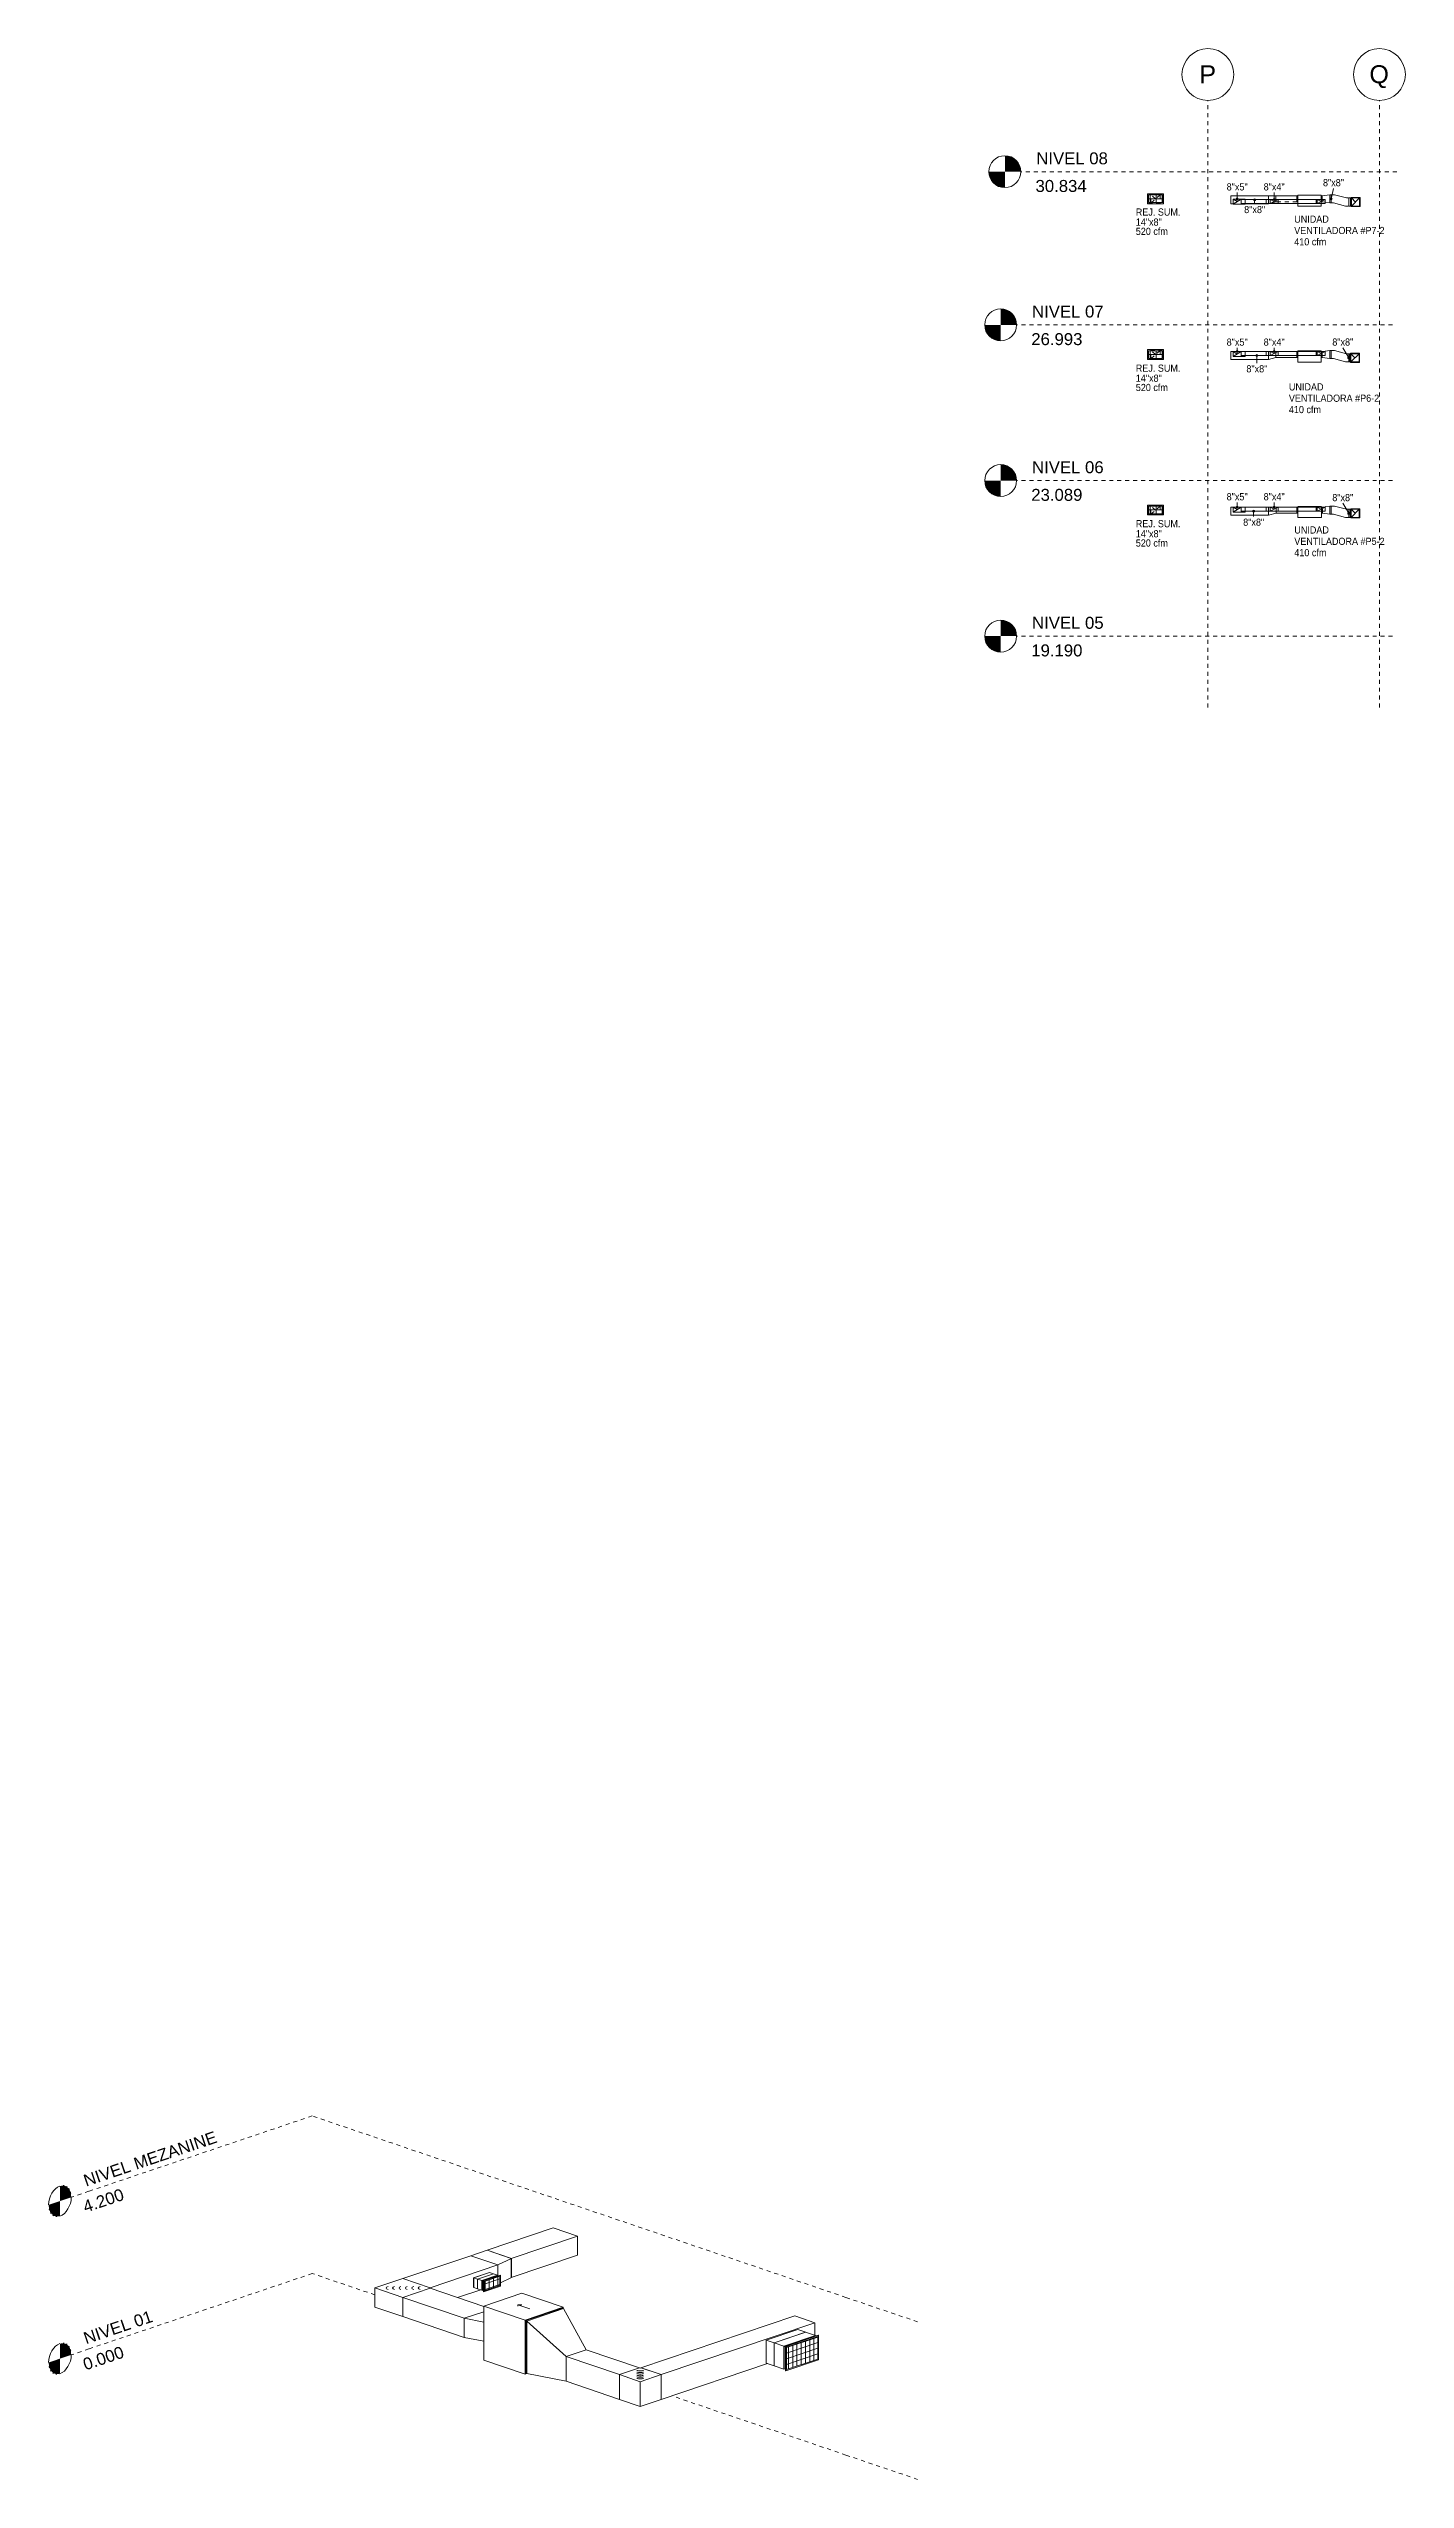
# Model space of a CAD drawing. Header units: metres. Extents: x 63 to 378, y -27 to 78.
# Drawn here: x 228.2 to 262.2, y -27 to 33.9 of the extents above; entities that cross this region are included whole.
import ezdxf

# ---------------------------------------------------------------- set-up
doc = ezdxf.new("R2010")
doc.units = ezdxf.units.M
for name, pattern in [('Centre', [0.03175, 0.00635, -0.004763, 0.015875, -0.004763]), ('Grid Line', [0.022225, 0.0127, -0.003175, 0.003175, -0.003175]), ('HIDDEN JT', [0.0016, 0.001, -0.0006])]:
    doc.linetypes.add(name, pattern=pattern)
for name, color, linetype, lineweight in [('A-DETL', 7, 'HIDDEN JT', 9), ('A-FLOR-LEVL', 7, 'Continuous', 9), ('A-GENM', 7, 'Continuous', 18), ('M-EQPM', 7, 'Continuous', 18), ('M-EQPM-IDEN', 7, 'Continuous', 9), ('M-HVAC-CDFF-IDEN', 7, 'Continuous', 9), ('M-HVAC-DUCT', 7, 'Continuous', 18), ('M-HVAC-DUCT-ANNO', 7, 'Continuous', 18), ('M-HVAC-DUCT-IDEN', 7, 'Continuous', 9), ('S-GRID', 7, 'Continuous', 9), ('S-GRID-IDEN', 7, 'Continuous', 9)]:
    doc.layers.add(name, color=color, linetype=linetype, lineweight=lineweight)
doc.layers.add('M-HVAC-CDFF', color=8, linetype='Continuous', lineweight=18, true_color=0x414141)
doc.styles.add('Arial_1', font='arial.ttf', dxfattribs={"height": 0.3})
doc.styles.add('Arial_2', font='arial.ttf', dxfattribs={"height": 0.45})
doc.styles.add('SansSerif', font='SANSS__.TTF', dxfattribs={"width": 0.9, "height": 0.18})
pattern_1 = [(0, (73.87, 21.453), (0, 0.15), []), (90, (73.87, 21.453), (-0.15, 9e-18), [])]

msp = doc.modelspace()

# ---------------------------------------------------------------- texts
at = {"layer": 'A-FLOR-LEVL', "char_height": 0.3, "width": 2.21266, "attachment_point": 1, "style": 'Arial_1', "bg_fill": 3, "box_fill_scale": 1.25, "bg_fill_color": 256, "bg_fill_true_color": 13158600, "bg_fill_transparency": 0}
for s, insert in [('NIVEL 08', (252.967, 31.318)), ('NIVEL 07', (252.861, 27.478)), ('NIVEL 06', (252.861, 23.574)), ('NIVEL 05', (252.861, 19.674))]:
    msp.add_mtext(s, dxfattribs=dict(at, insert=insert))
at = {"layer": 'M-EQPM-IDEN', "char_height": 0.18, "attachment_point": 1, "style": 'SansSerif'}
for s, insert, width in [('VENTILADORA #P7-2', (259.432, 29.45), 2.69848), ('UNIDAD', (259.432, 29.735), 1.03177), ('410 cfm', (259.432, 29.166), 0.95962), ('VENTILADORA #P6-2', (259.298, 25.245), 2.69848), ('UNIDAD', (259.298, 25.529), 1.03177), ('410 cfm', (259.298, 24.96), 0.95962), ('UNIDAD', (259.434, 21.942), 1.03177), ('VENTILADORA #P5-2', (259.434, 21.657), 2.69848), ('410 cfm', (259.434, 21.373), 0.95962)]:
    msp.add_mtext(s, dxfattribs=dict(at, insert=insert, width=width))
at = {"layer": 'M-HVAC-CDFF-IDEN', "char_height": 0.18, "attachment_point": 1, "style": 'SansSerif'}
for s, insert, width in [('REJ. SUM.', (255.461, 29.912), 1.32759), ('520 cfm', (255.461, 29.428), 0.95962), ('14"x8"', (255.461, 29.66), 0.77924), ('14"x8"', (255.461, 25.746), 0.77924), ('REJ. SUM.', (255.461, 25.998), 1.32759), ('520 cfm', (255.461, 25.514), 0.95962), ('REJ. SUM.', (255.461, 22.099), 1.32759), ('520 cfm', (255.461, 21.615), 0.95962), ('14"x8"', (255.461, 21.847), 0.77924)]:
    msp.add_mtext(s, dxfattribs=dict(at, insert=insert, width=width))
at = {"layer": 'M-HVAC-DUCT-IDEN', "char_height": 0.18, "width": 0.62772, "attachment_point": 1, "style": 'SansSerif'}
for s, insert in [('8"x5"', (257.739, 30.543)), ('8"x4"', (258.666, 30.543)), ('8"x8"', (260.153, 30.648)), ('8"x8"', (258.178, 29.975)), ('8"x5"', (257.739, 26.651)), ('8"x4"', (258.666, 26.651)), ('8"x8"', (260.386, 26.653)), ('8"x8"', (258.233, 25.982)), ('8"x5"', (257.739, 22.775)), ('8"x4"', (258.666, 22.775)), ('8"x8"', (260.386, 22.753)), ('8"x8"', (258.153, 22.137))]:
    msp.add_mtext(s, dxfattribs=dict(at, insert=insert))

# ---------------------------------------------------------------- blocks, each defined once
blk = doc.blocks.new('BSQ_LOD200_AllSizes - BSQ-300-Filtered-2736218-3D RAMPA')
at = {"layer": 'M-EQPM'}
for p, q in [((-37.33, -22.353), (-38.287, -22.676)), ((-36.295, -22.705), (-37.33, -22.353)), ((-38.287, -22.676), (-37.252, -23.028)), ((-38.287, -22.676), (-38.287, -24.031)), ((-37.436, -22.641), (-37.436, -22.676)), ((-37.436, -22.641), (-37.334, -22.642)), ((-37.131, -22.745), (-37.436, -22.641)), ((-37.252, -23.028), (-36.295, -22.705)), ((-37.252, -23.028), (-37.252, -24.383)), ((-37.234, -23.041), (-36.313, -22.73)), ((-37.234, -24.358), (-37.234, -23.041)), ((-37.207, -23.05), (-37.234, -23.041)), ((-36.286, -22.739), (-37.207, -23.05)), ((-37.207, -23.05), (-37.207, -24.367)), ((-36.313, -22.73), (-36.286, -22.739)), ((-36.295, -22.705), (-36.295, -22.736)), ((-37.252, -24.383), (-38.287, -24.031)), ((-37.206, -24.367), (-37.252, -24.383)), ((-37.234, -24.358), (-37.207, -24.367))]:
    blk.add_line(p, q, dxfattribs=at)
blk = doc.blocks.new('REJ_ SUM_DE_MURO - 22_x10_-2738346-3D RAMPA')
at = {"layer": 'M-HVAC-CDFF', "lineweight": 9, "true_color": 0x676767}
h = blk.add_hatch(dxfattribs=at)
h.set_pattern_fill('FP_1', color=251, style=0, pattern_type=2)
h.set_pattern_definition([(18.648, (-53.09, -17.859), (-0.0855181, 0.1122694), []), (90, (-53.09, -17.859), (-0.10627, 0.03586), [])])
h.paths.add_polyline_path([(-38.274, -22.291), (-37.885, -22.16), (-37.885, -21.929), (-38.274, -22.061), (-38.274, -22.277)])
at = {"layer": 'M-HVAC-CDFF', "color": 5, "true_color": 0x0000ff}
for p, q in [((-38.33, -22.043), (-37.943, -21.912)), ((-38.296, -22.042), (-37.87, -21.898)), ((-37.867, -21.9), (-38.292, -22.043)), ((-38.274, -22.061), (-37.885, -21.929)), ((-37.927, -21.917), (-37.943, -21.912)), ((-37.885, -21.929), (-37.885, -22.16)), ((-37.867, -21.9), (-37.87, -21.898)), ((-37.867, -22.177), (-37.867, -21.9)), ((-38.33, -22.27), (-38.33, -22.043)), ((-38.3, -22.053), (-38.33, -22.043)), ((-38.33, -22.27), (-38.3, -22.28)), ((-38.3, -22.05), (-38.296, -22.048)), ((-38.3, -22.289), (-38.3, -22.05)), ((-38.296, -22.051), (-38.3, -22.05)), ((-38.3, -22.289), (-38.296, -22.29)), ((-38.296, -22.32), (-38.296, -22.042)), ((-38.292, -22.043), (-38.296, -22.042)), ((-38.292, -22.321), (-38.296, -22.32)), ((-38.292, -22.043), (-38.292, -22.321)), ((-38.292, -22.321), (-37.867, -22.177)), ((-38.274, -22.291), (-38.274, -22.061)), ((-37.885, -22.16), (-38.274, -22.291))]:
    blk.add_line(p, q, dxfattribs=at)
blk = doc.blocks.new('R_A_E_ DE MURO - 44_x24_-2736603-3D RAMPA')
at = {"layer": 'M-HVAC-CDFF', "lineweight": 9, "true_color": 0x676767}
h = blk.add_hatch(dxfattribs=at)
h.set_pattern_fill('FP_2', color=251, style=0, pattern_type=2)
h.set_pattern_definition([(18.648, (-46.973, -19.94), (3.3e-06, 0.1411303), []), (90, (-46.973, -19.94), (-0.10627, -0.03586), [])])
h.paths.add_polyline_path([(-30.702, -24.268), (-29.917, -24.003), (-29.917, -23.438), (-30.702, -23.703), (-30.702, -24.254)])
at = {"layer": 'M-HVAC-CDFF', "color": 6, "true_color": 0xff00ff}
for p, q in [((-30.758, -23.685), (-29.975, -23.421)), ((-30.758, -24.247), (-30.758, -23.685)), ((-30.758, -23.685), (-30.728, -23.695)), ((-30.728, -23.692), (-30.724, -23.691)), ((-30.728, -24.266), (-30.728, -23.692)), ((-30.728, -23.692), (-30.724, -23.694)), ((-30.724, -23.684), (-29.903, -23.407)), ((-30.724, -24.297), (-30.724, -23.684)), ((-30.724, -23.684), (-30.72, -23.685)), ((-29.899, -23.408), (-30.72, -23.685)), ((-30.72, -23.685), (-30.72, -24.298)), ((-30.702, -23.703), (-29.917, -23.438)), ((-30.702, -24.268), (-30.702, -23.703)), ((-29.975, -23.421), (-29.959, -23.426)), ((-29.917, -23.438), (-29.917, -24.003)), ((-29.903, -23.407), (-29.899, -23.408)), ((-29.899, -24.021), (-29.899, -23.408)), ((-30.758, -24.247), (-30.728, -24.257)), ((-30.728, -24.266), (-30.724, -24.268)), ((-30.72, -24.298), (-30.724, -24.297)), ((-30.72, -24.298), (-29.899, -24.021)), ((-29.917, -24.003), (-30.702, -24.268))]:
    blk.add_line(p, q, dxfattribs=at)
blk = doc.blocks.new('M_Rectangular Transition - Angle - 30 LAMINA-2736593-3D RAMPA')
at = {"layer": 'M-HVAC-DUCT', "color": 6, "true_color": 0xff00ff}
for p, q in [((-29.971, -23.413), (-30.763, -23.68)), ((-30.763, -23.68), (-29.972, -23.413)), ((-30.763, -23.68), (-30.763, -24.254)), ((-30.763, -23.68), (-30.763, -23.68)), ((-30.763, -24.254), (-30.763, -23.68)), ((-29.972, -23.413), (-29.971, -23.413)), ((-29.971, -23.422), (-29.971, -23.413)), ((-30.763, -24.254), (-30.749, -24.25)), ((-30.763, -24.254), (-30.763, -24.254))]:
    blk.add_line(p, q, dxfattribs=at)
blk = doc.blocks.new('M_Rectangular Takeoff - LAMINA-2736887-3D RAMPA')
at = {"layer": 'M-HVAC-DUCT', "color": 6, "true_color": 0xff00ff}
for p, q in [((-30.416, -23.262), (-31.207, -23.529)), ((-31.01, -23.596), (-31.207, -23.529)), ((-31.207, -23.529), (-31.207, -24.103)), ((-31.01, -23.596), (-30.218, -23.329)), ((-31.01, -24.17), (-31.01, -23.596)), ((-30.218, -23.329), (-30.416, -23.262)), ((-31.207, -24.103), (-31.01, -24.17))]:
    blk.add_line(p, q, dxfattribs=at)
blk = doc.blocks.new('Rectangular Elbow - Mitered - Single Thickness Vanes - LAMINA-2738724-3D RAMPA')
at = {"layer": 'A-GENM', "color": 5, "true_color": 0x0000ff}
for centre in [(-40.572, -22.223), (-40.411, -22.223), (-40.25, -22.223), (-40.09, -22.223), (-39.929, -22.223), (-39.768, -22.223)]:
    blk.add_ellipse(centre, major_axis=(0.161, 0), ratio=0.338792, start_param=2.354234, end_param=3.92503, dxfattribs=at)
at = {"layer": 'M-HVAC-DUCT', "color": 5, "true_color": 0x0000ff}
for p, q in [((-41.013, -22.222), (-40.312, -21.986)), ((-41.013, -22.7), (-41.013, -22.222)), ((-41.013, -22.222), (-40.314, -22.46)), ((-40.314, -22.46), (-39.63, -22.229)), ((-40.314, -22.46), (-40.314, -22.938)), ((-40.312, -21.986), (-39.63, -22.217)), ((-39.63, -22.217), (-39.648, -22.223)), ((-39.63, -22.229), (-39.648, -22.223)), ((-39.63, -22.217), (-39.63, -22.229)), ((-40.314, -22.938), (-41.013, -22.7))]:
    blk.add_line(p, q, dxfattribs=at)
blk = doc.blocks.new('M_Rectangular Transition - Angle - 30 LAMINA-2738742-3D RAMPA')
at = {"layer": 'M-HVAC-DUCT', "color": 5, "true_color": 0x0000ff}
for p, q in [((-38.78, -22.982), (-38.287, -22.816)), ((-38.78, -23.46), (-38.78, -22.982)), ((-38.287, -23.079), (-38.78, -22.982)), ((-38.78, -23.46), (-38.287, -23.557))]:
    blk.add_line(p, q, dxfattribs=at)
blk = doc.blocks.new('Rectangular Elbow - Mitered - Single Thickness Vanes - LAMINA-2738778-3D RAMPA')
at = {"layer": 'A-GENM', "color": 6, "true_color": 0xff00ff}
for centre in [(-34.364, -24.3), (-34.364, -24.34), (-34.364, -24.26), (-34.365, -24.461), (-34.364, -24.381), (-34.364, -24.421)]:
    blk.add_ellipse(centre, major_axis=(0.119, 0), ratio=0.338792, start_param=3.925032, end_param=5.495829, dxfattribs=at)
at = {"layer": 'M-HVAC-DUCT', "color": 6, "true_color": 0xff00ff}
for p, q in [((-34.885, -24.394), (-34.381, -24.224)), ((-34.381, -24.224), (-34.363, -24.23)), ((-34.345, -24.224), (-34.363, -24.23)), ((-33.843, -24.395), (-34.345, -24.224)), ((-34.885, -25.016), (-34.885, -24.394)), ((-34.365, -24.571), (-34.885, -24.394)), ((-34.365, -24.571), (-33.843, -24.395)), ((-34.365, -25.192), (-34.365, -24.571)), ((-33.843, -24.395), (-33.843, -25.016)), ((-34.365, -25.192), (-34.885, -25.016)), ((-33.843, -25.016), (-34.365, -25.192))]:
    blk.add_line(p, q, dxfattribs=at)
blk = doc.blocks.new('M_Rectangular Transition - Angle - 30 LAMINA-2739157-3D RAMPA')
at = {"layer": 'M-HVAC-DUCT', "color": 6, "true_color": 0xff00ff}
for p, q in [((-37.207, -23.05), (-36.286, -22.739)), ((-36.223, -23.939), (-37.207, -23.05)), ((-37.207, -24.367), (-37.207, -23.05)), ((-36.286, -22.739), (-35.719, -23.769)), ((-36.223, -24.561), (-37.207, -24.367)), ((-35.719, -23.769), (-36.223, -23.939)), ((-36.223, -23.939), (-36.223, -24.561))]:
    blk.add_line(p, q, dxfattribs=at)
blk = doc.blocks.new('M_Rectangular Transition - Angle - 10 LAMINA-2740713-3D RAMPA')
at = {"layer": 'M-HVAC-DUCT', "color": 5, "true_color": 0x0000ff}
for p, q in [((-38.613, -21.412), (-38.205, -21.275)), ((-38.205, -21.275), (-37.595, -21.482)), ((-37.932, -21.644), (-38.613, -21.412)), ((-37.595, -21.482), (-37.932, -21.644)), ((-37.932, -21.916), (-37.932, -21.644)), ((-37.595, -21.482), (-37.595, -21.96)), ((-37.595, -21.96), (-37.867, -22.091))]:
    blk.add_line(p, q, dxfattribs=at)
blk = doc.blocks.new('M_Rectangular Takeoff - LAMINA-2740930-3D RAMPA')
at = {"layer": 'M-HVAC-DUCT', "color": 5, "true_color": 0x0000ff}
for p, q in [((-38.539, -21.969), (-38.143, -21.835)), ((-38.441, -22.002), (-38.045, -21.868)), ((-38.143, -21.835), (-38.045, -21.868)), ((-38.539, -21.969), (-38.441, -22.002)), ((-38.539, -22.207), (-38.539, -21.969)), ((-38.539, -22.207), (-38.441, -22.241)), ((-38.441, -22.241), (-38.441, -22.002))]:
    blk.add_line(p, q, dxfattribs=at)
blk = doc.blocks.new('Level - M_Level Head - Circle-24867-3D RAMPA')
at = {"layer": 'A-FLOR-LEVL'}
for points in [[(-48.909, -23.994), (-48.625, -23.899), (-48.635, -23.805), (-48.663, -23.723), (-48.708, -23.661), (-48.767, -23.621), (-48.835, -23.606), (-48.909, -23.618), (-48.909, -23.805)], [(-48.982, -24.383), (-48.909, -24.371), (-48.909, -23.994), (-49.192, -24.09), (-49.182, -24.184), (-49.154, -24.265), (-49.109, -24.328), (-49.05, -24.368)]]:
    blk.add_hatch(color=256, dxfattribs=at).paths.add_polyline_path(points)
for start_param, end_param in [(0.471807, 2.042603), (0.087611, 0.181186), (6.063496, 6.171925), (5.767263, 5.875692), (5.474816, 5.568392), (2.333224, 2.426799), (2.625671, 2.734099), (2.921903, 3.030332), (3.6134, 5.184196), (3.229203, 3.322779)]:
    blk.add_ellipse((-48.909, -23.994), major_axis=(0.129, 0.379), ratio=0.666591, start_param=start_param, end_param=end_param, dxfattribs=at)
blk = doc.blocks.new('Level - M_Level Head - Circle-V253-3D RAMPA')
at = {"layer": 'A-FLOR-LEVL'}
for points in [[(-48.982, -20.431), (-48.909, -20.419), (-48.909, -20.043), (-49.192, -20.138), (-49.182, -20.233), (-49.154, -20.314), (-49.109, -20.376), (-49.05, -20.416)], [(-48.909, -20.043), (-48.625, -19.947), (-48.635, -19.853), (-48.663, -19.772), (-48.708, -19.709), (-48.767, -19.669), (-48.835, -19.654), (-48.909, -19.666), (-48.909, -19.853)]]:
    blk.add_hatch(color=256, dxfattribs=at).paths.add_polyline_path(points)
for start_param, end_param in [(0.471807, 2.042603), (3.6134, 5.184196), (0.087611, 0.181186), (6.063496, 6.171925), (5.767263, 5.875692), (5.474816, 5.568392), (2.333224, 2.426799), (2.625671, 2.734099), (2.921903, 3.030332), (3.229203, 3.322779)]:
    blk.add_ellipse((-48.909, -20.043), major_axis=(0.129, 0.379), ratio=0.666591, start_param=start_param, end_param=end_param, dxfattribs=at)
blk = doc.blocks.new('Rectangular Tap - ZAPATA - ZAPATA FIBRA DE VIDRIO-1715838-SEC 7')
at = {"layer": 'M-HVAC-DUCT', "color": 3, "true_color": 0x00ff00}
for p, q in [((73.057, 22.426), (72.955, 22.426)), ((72.955, 22.426), (72.955, 22.325)), ((73.057, 22.325), (72.955, 22.325))]:
    blk.add_line(p, q, dxfattribs=at)
blk = doc.blocks.new('Rectangular Elbow - Mitered - Single Thickness Vanes - LAMINA-1715843-SEC 7')
at = {"layer": 'M-HVAC-DUCT', "color": 3, "true_color": 0x00ff00}
for p, q in [((74.208, 22.325), (74.208, 22.426)), ((74.208, 22.426), (74.233, 22.426)), ((74.233, 22.325), (74.208, 22.325))]:
    blk.add_line(p, q, dxfattribs=at)
blk = doc.blocks.new('Rectangular Tap - ZAPATA - ZAPATA FIBRA DE VIDRIO-1715861-SEC 7')
at = {"layer": 'M-HVAC-DUCT', "color": 3, "true_color": 0x00ff00}
for p, q in [((72.333, 22.426), (72.434, 22.426)), ((72.434, 22.325), (72.333, 22.325)), ((72.434, 22.426), (72.434, 22.325))]:
    blk.add_line(p, q, dxfattribs=at)
blk = doc.blocks.new('Rectangular Tap - ZAPATA - ZAPATA FIBRA DE VIDRIO-V256-SEC 7')
at = {"layer": 'M-HVAC-DUCT', "color": 3, "true_color": 0x00ff00}
for p, q in [((72.333, 26.326), (72.434, 26.326)), ((72.434, 26.224), (72.333, 26.224)), ((72.434, 26.326), (72.434, 26.224))]:
    blk.add_line(p, q, dxfattribs=at)
blk = doc.blocks.new('Rectangular Tap - ZAPATA - ZAPATA FIBRA DE VIDRIO-2713279-SEC 7')
at = {"layer": 'M-HVAC-DUCT', "color": 3, "true_color": 0x00ff00}
for p, q in [((73.057, 30.136), (72.955, 30.136)), ((72.955, 30.136), (72.955, 30.034)), ((73.057, 30.034), (72.955, 30.034))]:
    blk.add_line(p, q, dxfattribs=at)
blk = doc.blocks.new('Rectangular Tap - ZAPATA - ZAPATA FIBRA DE VIDRIO-V257-SEC 7')
at = {"layer": 'M-HVAC-DUCT', "color": 3, "true_color": 0x00ff00}
for p, q in [((72.333, 30.136), (72.434, 30.136)), ((72.434, 30.034), (72.333, 30.034)), ((72.434, 30.136), (72.434, 30.034))]:
    blk.add_line(p, q, dxfattribs=at)
blk = doc.blocks.new('Rectangular Tap - ZAPATA - ZAPATA FIBRA DE VIDRIO-2713278-SEC 7')
at = {"layer": 'M-HVAC-DUCT', "color": 3, "true_color": 0x00ff00}
for p, q in [((72.434, 30.148), (72.333, 30.148)), ((72.434, 30.021), (72.333, 30.021)), ((72.434, 30.136), (72.434, 30.148)), ((72.434, 30.021), (72.434, 30.034))]:
    blk.add_line(p, q, dxfattribs=at)
blk = doc.blocks.new('Rectangular Tap - ZAPATA - ZAPATA FIBRA DE VIDRIO-2712934-SEC 7')
at = {"layer": 'M-HVAC-DUCT', "color": 3, "true_color": 0x00ff00}
for q in [(72.434, 26.224), (72.333, 26.198)]:
    blk.add_line((72.434, 26.198), q, dxfattribs=at)
blk = doc.blocks.new('Damper de gravedad- Rectangular - Simple - Standard-2625002-SEC 7')
at = {"layer": 'M-HVAC-DUCT', "color": 3, "true_color": 0x00ff00}
for p, q in [((75.305, 22.383), (75.077, 22.383)), ((75.077, 22.383), (75.077, 22.154)), ((75.077, 22.154), (75.305, 22.154)), ((75.305, 22.154), (75.305, 22.383))]:
    blk.add_line(p, q, dxfattribs=at)
blk = doc.blocks.new('C_S_L_ Desvio  Rectangular vertical - Standard-2709502-SEC 7')
at = {"layer": 'M-HVAC-DUCT', "color": 3, "true_color": 0x00ff00}
for p, q in [((74.591, 22.248), (74.591, 22.452)), ((74.672, 22.452), (74.591, 22.452)), ((74.645, 22.248), (74.591, 22.248)), ((74.645, 22.248), (74.946, 22.167)), ((74.973, 22.37), (74.672, 22.452)), ((74.946, 22.167), (75.027, 22.167)), ((75.027, 22.37), (74.973, 22.37)), ((75.027, 22.167), (75.027, 22.37))]:
    blk.add_line(p, q, dxfattribs=at)
blk = doc.blocks.new('C_S_L_ Desvio  Rectangular vertical - Standard-V262-SEC 7')
at = {"layer": 'M-HVAC-DUCT', "color": 3, "true_color": 0x00ff00}
for p, q in [((74.672, 30.255), (74.591, 30.255)), ((74.591, 30.255), (74.591, 30.052)), ((74.591, 30.052), (74.645, 30.052)), ((74.645, 30.052), (74.946, 29.971)), ((74.973, 30.174), (74.672, 30.255)), ((74.946, 29.971), (75.017, 29.971)), ((74.973, 30.174), (75.017, 30.174)), ((75.027, 30.164), (75.027, 29.981))]:
    blk.add_line(p, q, dxfattribs=at)
blk = doc.blocks.new('C_S_L_ Desvio  Rectangular vertical - Standard-V263-SEC 7')
at = {"layer": 'M-HVAC-DUCT', "color": 3, "true_color": 0x00ff00}
for p, q in [((74.591, 26.148), (74.591, 26.351)), ((74.672, 26.351), (74.591, 26.351)), ((74.973, 26.27), (74.672, 26.351)), ((75.027, 26.27), (74.973, 26.27)), ((75.027, 26.066), (75.027, 26.27)), ((74.645, 26.148), (74.591, 26.148)), ((74.645, 26.148), (74.946, 26.066)), ((74.946, 26.066), (75.027, 26.066))]:
    blk.add_line(p, q, dxfattribs=at)
blk = doc.blocks.new('REJ_ SUM_DE_MURO - 14_x8_-2186753-SEC 7')
at = {"layer": 'A-DETL', "linetype": 'Continuous', "true_color": 0x676767}
h = blk.add_hatch(dxfattribs=at)
h.set_pattern_fill('FP_3', color=251, style=0, pattern_type=2)
h.set_pattern_definition(pattern_1)
h.paths.add_polyline_path([(70.012, 22.253), (70.358, 22.253), (70.358, 22.447), (70.012, 22.447)])
at = {"layer": 'M-HVAC-CDFF', "color": 3, "true_color": 0x00ff00}
for p, q in [((70.384, 22.472), (69.987, 22.472)), ((69.987, 22.472), (69.987, 22.228)), ((69.987, 22.228), (70.384, 22.228)), ((70.012, 22.253), (70.012, 22.447)), ((70.012, 22.447), (70.358, 22.447)), ((70.358, 22.253), (70.012, 22.253)), ((70.358, 22.447), (70.358, 22.253)), ((70.384, 22.228), (70.384, 22.472))]:
    blk.add_line(p, q, dxfattribs=at)
blk = doc.blocks.new('REJ_ SUM_DE_MURO - 14_x8_-V254-SEC 7')
at = {"layer": 'A-DETL', "linetype": 'Continuous', "true_color": 0x676767}
h = blk.add_hatch(dxfattribs=at)
h.set_pattern_fill('FP_3', color=251, style=0, pattern_type=2)
h.set_pattern_definition(pattern_1)
h.paths.add_polyline_path([(70.012, 26.152), (70.358, 26.152), (70.358, 26.346), (70.012, 26.346)])
at = {"layer": 'M-HVAC-CDFF', "color": 3, "true_color": 0x00ff00}
for p, q in [((70.384, 26.372), (69.987, 26.372)), ((69.987, 26.372), (69.987, 26.127)), ((70.012, 26.152), (70.012, 26.346)), ((70.012, 26.346), (70.358, 26.346)), ((70.358, 26.346), (70.358, 26.152)), ((70.384, 26.127), (70.384, 26.372)), ((69.987, 26.127), (70.384, 26.127)), ((70.358, 26.152), (70.012, 26.152))]:
    blk.add_line(p, q, dxfattribs=at)
blk = doc.blocks.new('REJ_ SUM_DE_MURO - 14_x8_-V255-SEC 7')
at = {"layer": 'A-DETL', "linetype": 'Continuous', "true_color": 0x676767}
h = blk.add_hatch(dxfattribs=at)
h.set_pattern_fill('FP_3', color=251, style=0, pattern_type=2)
h.set_pattern_definition(pattern_1)
h.paths.add_polyline_path([(70.012, 30.057), (70.358, 30.057), (70.358, 30.25), (70.012, 30.25)])
at = {"layer": 'M-HVAC-CDFF', "color": 3, "true_color": 0x00ff00}
for p, q in [((70.384, 30.276), (69.987, 30.276)), ((69.987, 30.276), (69.987, 30.031)), ((69.987, 30.031), (70.384, 30.031)), ((70.012, 30.057), (70.012, 30.25)), ((70.012, 30.25), (70.358, 30.25)), ((70.358, 30.057), (70.012, 30.057)), ((70.358, 30.25), (70.358, 30.057)), ((70.384, 30.031), (70.384, 30.276))]:
    blk.add_line(p, q, dxfattribs=at)
blk = doc.blocks.new('Cabinet Fan-BCF-1 - BCF-106-1705074-SEC 7')
at = {"layer": 'A-DETL', "color": 3, "true_color": 0x00ff00}
for p, q in [((73.724, 30.077), (73.724, 30.126)), ((73.75, 30.077), (73.724, 30.077)), ((73.75, 30.126), (73.75, 30.044)), ((74.34, 30.099), (74.34, 30.126)), ((74.34, 30.044), (74.34, 30.076)), ((74.342, 30.077), (74.366, 30.077)), ((74.366, 30.126), (74.366, 30.111)), ((74.366, 30.089), (74.366, 30.077))]:
    blk.add_line(p, q, dxfattribs=at)
at = {"layer": 'M-EQPM', "color": 3, "true_color": 0x00ff00}
for p, q in [((73.724, 30.146), (73.724, 30.23)), ((73.724, 30.23), (73.75, 30.23)), ((73.75, 30.246), (74.34, 30.246)), ((73.75, 30.246), (73.75, 30.146)), ((73.75, 30.024), (73.75, 29.966)), ((74.34, 29.966), (73.75, 29.966)), ((74.34, 30.146), (74.34, 30.246)), ((74.34, 30.23), (74.366, 30.23)), ((74.34, 29.966), (74.34, 30.024)), ((74.366, 30.23), (74.366, 30.146))]:
    blk.add_line(p, q, dxfattribs=at)
blk = doc.blocks.new('Rectangular Tap - ZAPATA - ZAPATA FIBRA DE VIDRIO-2713277-SEC 7')
at = {"layer": 'A-DETL', "color": 3, "true_color": 0x00ff00}
blk.add_line((72.431, 30.026), (72.431, 30.021), dxfattribs=at)
blk = doc.blocks.new('Cabinet Fan-BCF-1 - BCF-106-V258-SEC 7')
at = {"layer": 'A-DETL', "color": 3, "true_color": 0x00ff00}
for p, q in [((73.724, 26.234), (73.724, 26.315)), ((73.75, 26.315), (73.75, 26.234)), ((74.34, 26.289), (74.34, 26.315)), ((74.34, 26.234), (74.34, 26.266)), ((74.366, 26.315), (74.366, 26.301)), ((74.366, 26.279), (74.366, 26.234))]:
    blk.add_line(p, q, dxfattribs=at)
at = {"layer": 'M-EQPM', "color": 3, "true_color": 0x00ff00}
for p, q in [((73.724, 26.173), (73.724, 26.214)), ((73.75, 26.341), (74.34, 26.341)), ((73.75, 26.341), (73.75, 26.335)), ((73.75, 26.214), (73.75, 26.062)), ((74.34, 26.335), (74.34, 26.341)), ((74.34, 26.062), (74.34, 26.214)), ((74.366, 26.214), (74.366, 26.173)), ((73.75, 26.173), (73.724, 26.173)), ((74.34, 26.062), (73.75, 26.062)), ((74.34, 26.173), (74.366, 26.173))]:
    blk.add_line(p, q, dxfattribs=at)
blk = doc.blocks.new('Cabinet Fan-BCF-1 - BCF-106-V259-SEC 7')
at = {"layer": 'A-DETL', "color": 3, "true_color": 0x00ff00}
for p, q in [((73.727, 22.335), (73.727, 22.416)), ((73.752, 22.416), (73.752, 22.335)), ((74.343, 22.391), (74.343, 22.416)), ((74.343, 22.335), (74.343, 22.368)), ((74.368, 22.416), (74.368, 22.403)), ((74.368, 22.381), (74.368, 22.335))]:
    blk.add_line(p, q, dxfattribs=at)
at = {"layer": 'M-EQPM', "color": 3, "true_color": 0x00ff00}
for p, q in [((73.727, 22.274), (73.727, 22.315)), ((73.752, 22.274), (73.727, 22.274)), ((73.752, 22.442), (74.343, 22.442)), ((73.752, 22.442), (73.752, 22.436)), ((73.752, 22.315), (73.752, 22.163)), ((74.343, 22.163), (73.752, 22.163)), ((74.343, 22.436), (74.343, 22.442)), ((74.343, 22.163), (74.343, 22.315)), ((74.343, 22.274), (74.368, 22.274)), ((74.368, 22.315), (74.368, 22.274))]:
    blk.add_line(p, q, dxfattribs=at)
blk = doc.blocks.new('Rectangular Tap - ZAPATA - ZAPATA FIBRA DE VIDRIO-2706900-SEC 7')
at = {"layer": 'A-DETL', "color": 3, "true_color": 0x00ff00}
for p, q in [((72.333, 22.426), (72.13, 22.426)), ((72.434, 22.426), (72.333, 22.426))]:
    blk.add_line(p, q, dxfattribs=at)
at = {"layer": 'M-HVAC-DUCT', "color": 3, "true_color": 0x00ff00}
for p, q in [((72.13, 22.299), (72.333, 22.299)), ((72.434, 22.299), (72.333, 22.299)), ((72.434, 22.299), (72.434, 22.325))]:
    blk.add_line(p, q, dxfattribs=at)
blk = doc.blocks.new('M_Rectangular Transition - Angle - 30 LAMINA-2187241-SEC 7')
at = {"layer": 'A-DETL', "color": 3, "true_color": 0x00ff00}
for p, q in [((70.007, 22.452), (70.007, 22.248)), ((70.363, 22.452), (70.007, 22.452)), ((70.007, 22.248), (70.363, 22.248)), ((70.363, 22.248), (70.363, 22.452))]:
    blk.add_line(p, q, dxfattribs=at)
blk = doc.blocks.new('M_Rectangular Transition - Angle - 30 LAMINA-V264-SEC 7')
at = {"layer": 'A-DETL', "color": 3, "true_color": 0x00ff00}
for p, q in [((70.007, 26.351), (70.007, 26.148)), ((70.363, 26.351), (70.007, 26.351)), ((70.363, 26.148), (70.363, 26.351)), ((70.007, 26.148), (70.363, 26.148))]:
    blk.add_line(p, q, dxfattribs=at)
blk = doc.blocks.new('M_Rectangular Transition - Angle - 30 LAMINA-2187271-SEC 7')
at = {"layer": 'A-DETL', "color": 3, "true_color": 0x00ff00}
for p, q in [((74.366, 26.301), (74.366, 26.315)), ((74.366, 26.234), (74.366, 26.279))]:
    blk.add_line(p, q, dxfattribs=at)
at = {"layer": 'M-HVAC-DUCT', "color": 3, "true_color": 0x00ff00}
for p, q in [((74.366, 26.173), (74.366, 26.214)), ((74.555, 26.351), (74.438, 26.335)), ((74.555, 26.351), (74.555, 26.148)), ((74.366, 26.173), (74.555, 26.148))]:
    blk.add_line(p, q, dxfattribs=at)
blk = doc.blocks.new('M_Rectangular Transition - Angle - 30 LAMINA-V260-SEC 7')
at = {"layer": 'A-DETL', "color": 3, "true_color": 0x00ff00}
for p, q in [((74.366, 30.111), (74.366, 30.126)), ((74.366, 30.077), (74.366, 30.089)), ((74.366, 30.077), (74.426, 30.069))]:
    blk.add_line(p, q, dxfattribs=at)
at = {"layer": 'M-HVAC-DUCT', "color": 3, "true_color": 0x00ff00}
for p, q in [((74.555, 30.255), (74.366, 30.23)), ((74.366, 30.146), (74.366, 30.23)), ((74.446, 30.066), (74.555, 30.052)), ((74.555, 30.255), (74.555, 30.052))]:
    blk.add_line(p, q, dxfattribs=at)
blk = doc.blocks.new('Rectangular Elbow - Mitered - Single Thickness Vanes - LAMINA-2626014-SEC 7')
at = {"layer": 'A-DETL', "color": 3, "true_color": 0x00ff00}
for p, q in [((75.07, 26.27), (75.083, 26.27)), ((75.083, 26.066), (75.07, 26.066))]:
    blk.add_line(p, q, dxfattribs=at)
at = {"layer": 'M-HVAC-DUCT', "color": 3, "true_color": 0x00ff00}
for p, q in [((75.058, 26.066), (75.058, 26.27)), ((75.058, 26.27), (75.07, 26.27)), ((75.07, 26.066), (75.058, 26.066))]:
    blk.add_line(p, q, dxfattribs=at)
blk = doc.blocks.new('Rectangular Elbow - Mitered - Single Thickness Vanes - LAMINA-2626116-SEC 7')
at = {"layer": 'A-DETL', "color": 3, "true_color": 0x00ff00}
for p, q in [((75.085, 30.174), (75.098, 30.174)), ((75.098, 29.971), (75.085, 29.971))]:
    blk.add_line(p, q, dxfattribs=at)
at = {"layer": 'M-HVAC-DUCT', "color": 3, "true_color": 0x00ff00}
for p, q in [((75.082, 30.174), (75.085, 30.174)), ((75.085, 29.971), (75.082, 29.971))]:
    blk.add_line(p, q, dxfattribs=at)
blk = doc.blocks.new('M_Rectangular Transition - Angle - 30 LAMINA-V265-SEC 7')
at = {"layer": 'A-DETL', "color": 5, "true_color": 0x0000ff}
for p, q in [((70.007, 30.255), (70.007, 30.052)), ((70.363, 30.255), (70.007, 30.255)), ((70.007, 30.052), (70.363, 30.052)), ((70.363, 30.052), (70.363, 30.255))]:
    blk.add_line(p, q, dxfattribs=at)
blk = doc.blocks.new('M_Rectangular Transition - Angle - 30 LAMINA-V261-SEC 7')
at = {"layer": 'A-DETL', "color": 3, "true_color": 0x00ff00}
for p, q in [((74.368, 22.403), (74.368, 22.416)), ((74.368, 22.335), (74.368, 22.381))]:
    blk.add_line(p, q, dxfattribs=at)
at = {"layer": 'M-HVAC-DUCT', "color": 3, "true_color": 0x00ff00}
for p, q in [((74.368, 22.274), (74.368, 22.315)), ((74.368, 22.274), (74.558, 22.248)), ((74.558, 22.452), (74.439, 22.436)), ((74.558, 22.452), (74.558, 22.248))]:
    blk.add_line(p, q, dxfattribs=at)
blk = doc.blocks.new('Rectangular Elbow - Mitered - Single Thickness Vanes - LAMINA-2709578-SEC 7')
at = {"layer": 'A-DETL', "color": 3, "true_color": 0x00ff00}
for p, q in [((75.077, 22.37), (75.089, 22.37)), ((75.089, 22.167), (75.077, 22.167))]:
    blk.add_line(p, q, dxfattribs=at)
at = {"layer": 'M-HVAC-DUCT', "color": 3, "true_color": 0x00ff00}
for p, q in [((75.064, 22.167), (75.064, 22.37)), ((75.064, 22.37), (75.077, 22.37)), ((75.077, 22.167), (75.064, 22.167))]:
    blk.add_line(p, q, dxfattribs=at)
blk = doc.blocks.new('M_Rectangular Transition - Angle - 30 LAMINA-2712879-SEC 7')
at = {"layer": 'A-DETL', "color": 3, "true_color": 0x00ff00}
for p, q in [((73.047, 22.426), (73.017, 22.426)), ((73.017, 22.325), (73.017, 22.426)), ((73.207, 22.416), (73.207, 22.411)), ((73.207, 22.389), (73.207, 22.335))]:
    blk.add_line(p, q, dxfattribs=at)
at = {"layer": 'M-HVAC-DUCT', "color": 3, "true_color": 0x00ff00}
for p, q in [((73.017, 22.223), (73.017, 22.325)), ((73.207, 22.274), (73.017, 22.223)), ((73.207, 22.315), (73.207, 22.274))]:
    blk.add_line(p, q, dxfattribs=at)
blk = doc.blocks.new('M_Rectangular Transition - Angle - 30 LAMINA-2712932-SEC 7')
at = {"layer": 'A-DETL', "color": 3, "true_color": 0x00ff00}
for p, q in [((73.015, 26.224), (73.015, 26.325)), ((73.204, 26.315), (73.204, 26.309)), ((73.204, 26.286), (73.204, 26.234))]:
    blk.add_line(p, q, dxfattribs=at)
at = {"layer": 'M-HVAC-DUCT', "color": 3, "true_color": 0x00ff00}
for p, q in [((73.015, 26.122), (73.015, 26.224)), ((73.204, 26.214), (73.204, 26.173)), ((73.204, 26.173), (73.015, 26.122))]:
    blk.add_line(p, q, dxfattribs=at)
blk = doc.blocks.new('M_Rectangular Transition - Angle - 30 LAMINA-2713276-SEC 7')
at = {"layer": 'A-DETL', "color": 3, "true_color": 0x00ff00}
for p, q in [((73.015, 30.034), (73.015, 30.136)), ((73.047, 30.035), (73.043, 30.034)), ((73.204, 30.077), (73.121, 30.055)), ((73.204, 30.126), (73.204, 30.119)), ((73.204, 30.097), (73.204, 30.077))]:
    blk.add_line(p, q, dxfattribs=at)
at = {"layer": 'M-HVAC-DUCT', "color": 3, "true_color": 0x00ff00}
for p, q in [((73.204, 30.23), (73.015, 30.23)), ((73.015, 30.136), (73.015, 30.23)), ((73.043, 30.034), (73.015, 30.026)), ((73.015, 30.026), (73.015, 30.034)), ((73.204, 30.23), (73.204, 30.146))]:
    blk.add_line(p, q, dxfattribs=at)
blk = doc.blocks.new('Grid - M_Grid Head - Circle-24584-SEC 7')
at = {"layer": 'S-GRID-IDEN'}
blk.add_circle((71.499, 33.269), 0.65, dxfattribs=at)
blk = doc.blocks.new('Level - M_Level Head - Circle-24867-SEC 7')
at = {"layer": 'A-FLOR-LEVL'}
h = blk.add_hatch(color=256, dxfattribs=at)
edge = h.paths.add_edge_path()
edge.add_line((66.304, 19.19), (66.704, 19.19))
edge.add_arc((66.304, 19.19), 0.4, 0, 90)
edge.add_line((66.304, 19.59), (66.304, 19.19))
h = blk.add_hatch(color=256, dxfattribs=at)
edge = h.paths.add_edge_path()
edge.add_line((66.304, 18.79), (66.304, 19.19))
edge.add_line((66.304, 19.19), (65.904, 19.19))
edge.add_arc((66.304, 19.19), 0.4, 180, 270)
blk.add_circle((66.304, 19.19), 0.4, dxfattribs=at)

# ---------------------------------------------------------------- linework, layer by layer
at = {"layer": 'A-DETL', "color": 3, "true_color": 0x00ff00}
for p, q in [((255.841, 30.052), (255.841, 30.255)), ((255.841, 30.255), (256.069, 30.255)), ((256.069, 30.255), (255.841, 30.052)), ((255.955, 30.153), (255.841, 30.255)), ((256.069, 30.052), (255.841, 30.052)), ((256.069, 30.255), (256.069, 30.052)), ((258, 30.085), (257.904, 30.145)), ((258.1, 30.148), (257.907, 30.026)), ((258.1, 30.148), (258.1, 30.021)), ((258.785, 30.136), (258.785, 30.034)), ((258.974, 30.119), (258.974, 30.126)), ((258.974, 30.077), (258.974, 30.097)), ((259.02, 30.077), (258.974, 30.077)), ((259.494, 30.077), (259.04, 30.077)), ((259.494, 30.136), (259.494, 30.077)), ((255.841, 26.148), (255.841, 26.351)), ((255.841, 26.351), (256.069, 26.351)), ((256.069, 26.351), (255.841, 26.148)), ((255.955, 26.249), (255.841, 26.351)), ((256.069, 26.351), (256.069, 26.148)), ((258.1, 26.325), (257.905, 26.202)), ((258, 26.262), (257.906, 26.322)), ((258.1, 26.325), (258.1, 26.198)), ((258.785, 26.325), (258.785, 26.224)), ((258.974, 26.309), (258.974, 26.315)), ((258.974, 26.234), (258.974, 26.286)), ((259.494, 26.325), (259.494, 26.224)), ((256.069, 26.148), (255.841, 26.148)), ((255.841, 22.248), (255.841, 22.452)), ((255.841, 22.452), (256.069, 22.452)), ((256.069, 22.452), (255.841, 22.248)), ((255.955, 22.35), (255.841, 22.452)), ((256.069, 22.248), (255.841, 22.248)), ((256.069, 22.452), (256.069, 22.248)), ((257.9, 22.426), (258.1, 22.426)), ((258, 22.363), (257.9, 22.426)), ((257.9, 22.3), (257.9, 22.299)), ((258.1, 22.426), (257.912, 22.307)), ((258.1, 22.426), (258.1, 22.299)), ((258.725, 22.426), (258.787, 22.426)), ((258.787, 22.426), (258.787, 22.325)), ((258.977, 22.411), (258.977, 22.416)), ((258.977, 22.335), (258.977, 22.389)), ((259.497, 22.426), (259.497, 22.325))]:
    msp.add_line(p, q, dxfattribs=at)
at = {"layer": 'A-FLOR-LEVL', "linetype": 'Centre'}
for p, q in [((234.82, -17.909), (229.224, -19.797)), ((248.198, -22.459), (234.82, -17.909)), ((229.224, -19.797), (228.78, -19.947)), ((234.82, -21.86), (229.224, -23.749)), ((236.392, -22.395), (234.82, -21.86)), ((248.198, -22.459), (249.991, -23.069)), ((229.224, -23.749), (228.78, -23.899)), ((248.198, -26.411), (243.832, -24.925)), ((248.198, -26.411), (249.991, -27.02))]:
    msp.add_line(p, q, dxfattribs=at)
at = {"layer": 'M-HVAC-DUCT', "color": 3, "true_color": 0x00ff00}
for p, q in [((257.845, 30.026), (257.845, 30.23)), ((257.845, 30.23), (258.785, 30.23)), ((257.9, 30.026), (257.845, 30.026)), ((258.204, 30.034), (258.204, 30.136)), ((258.204, 30.136), (258.725, 30.136)), ((258.725, 30.034), (258.204, 30.034)), ((258.785, 30.026), (258.204, 30.026)), ((258.785, 30.23), (258.785, 30.136)), ((258.785, 30.034), (258.785, 30.026)), ((258.974, 30.146), (258.974, 30.23)), ((258.974, 30.23), (259.494, 30.23)), ((259.03, 30.136), (259.978, 30.136)), ((259.978, 30.034), (259.03, 30.034)), ((259.494, 30.23), (259.494, 30.136)), ((259.978, 30.136), (259.978, 30.034)), ((260.325, 30.052), (260.325, 30.255)), ((260.36, 30.255), (260.325, 30.255)), ((260.36, 30.052), (260.325, 30.052)), ((260.36, 30.255), (260.36, 30.052)), ((260.797, 29.971), (260.797, 30.174)), ((260.842, 30.174), (260.797, 30.174)), ((260.842, 29.971), (260.797, 29.971)), ((260.842, 30.174), (260.842, 29.971)), ((257.845, 26.122), (257.845, 26.325)), ((257.845, 26.325), (257.9, 26.325)), ((258.204, 26.224), (258.204, 26.325)), ((258.204, 26.325), (258.725, 26.325)), ((258.725, 26.224), (258.204, 26.224)), ((258.785, 26.224), (258.785, 26.122)), ((258.974, 26.173), (258.974, 26.214)), ((259.03, 26.325), (259.978, 26.325)), ((259.978, 26.224), (259.03, 26.224)), ((259.494, 26.224), (259.494, 26.173)), ((259.978, 26.325), (259.978, 26.224)), ((260.325, 26.148), (260.325, 26.351)), ((260.36, 26.351), (260.325, 26.351)), ((260.36, 26.351), (260.36, 26.148)), ((260.797, 26.066), (260.797, 26.27)), ((260.828, 26.27), (260.797, 26.27)), ((260.828, 26.27), (260.828, 26.066)), ((258.785, 26.122), (257.845, 26.122)), ((259.494, 26.173), (258.974, 26.173)), ((260.36, 26.148), (260.325, 26.148)), ((260.828, 26.066), (260.797, 26.066)), ((257.847, 22.223), (257.847, 22.426)), ((257.847, 22.426), (257.9, 22.426)), ((258.787, 22.223), (257.847, 22.223)), ((258.204, 22.325), (258.204, 22.426)), ((258.204, 22.426), (258.725, 22.426)), ((258.725, 22.325), (258.204, 22.325)), ((258.787, 22.325), (258.787, 22.223)), ((258.977, 22.274), (258.977, 22.315)), ((259.497, 22.274), (258.977, 22.274)), ((259.03, 22.426), (259.978, 22.426)), ((259.978, 22.325), (259.03, 22.325)), ((259.497, 22.325), (259.497, 22.274)), ((259.978, 22.426), (259.978, 22.325)), ((260.328, 22.248), (260.328, 22.452)), ((260.36, 22.452), (260.328, 22.452)), ((260.36, 22.248), (260.328, 22.248)), ((260.36, 22.452), (260.36, 22.248)), ((260.797, 22.167), (260.797, 22.37)), ((260.797, 22.37), (260.834, 22.37)), ((260.834, 22.167), (260.797, 22.167)), ((260.834, 22.37), (260.834, 22.167))]:
    msp.add_line(p, q, dxfattribs=at)
at = {"layer": 'M-HVAC-DUCT', "color": 5, "true_color": 0x0000ff}
for p, q in [((239.201, -21.275), (240.856, -20.716)), ((240.856, -20.716), (241.465, -20.923)), ((239.81, -21.482), (239.201, -21.275)), ((239.81, -21.482), (241.465, -20.923)), ((241.465, -20.923), (241.465, -21.401)), ((237.094, -21.986), (238.792, -21.412)), ((237.775, -22.217), (239.474, -21.644)), ((238.792, -21.412), (239.474, -21.644)), ((239.262, -21.835), (238.866, -21.969)), ((238.965, -22.002), (239.361, -21.868)), ((239.467, -21.904), (239.071, -22.038)), ((239.467, -21.904), (239.361, -21.868)), ((239.467, -21.913), (239.467, -21.904)), ((239.474, -21.644), (239.474, -21.916)), ((241.465, -21.401), (239.81, -21.96)), ((239.81, -21.96), (239.81, -21.482)), ((237.091, -22.46), (237.775, -22.229)), ((237.091, -22.938), (237.091, -22.46)), ((238.626, -22.982), (237.091, -22.46)), ((237.775, -22.217), (237.094, -21.986)), ((237.775, -22.229), (237.775, -22.217)), ((239.119, -22.686), (237.775, -22.229)), ((239.043, -22.267), (238.463, -22.463)), ((238.866, -21.969), (238.866, -22.207)), ((238.965, -22.241), (238.965, -22.002)), ((239.071, -22.038), (238.965, -22.002)), ((239.071, -22.277), (238.965, -22.241)), ((239.071, -22.038), (239.071, -22.277)), ((239.071, -22.277), (239.084, -22.273)), ((238.626, -23.46), (237.091, -22.938)), ((239.119, -22.816), (238.626, -22.982)), ((238.626, -22.982), (238.626, -23.46))]:
    msp.add_line(p, q, dxfattribs=at)
at = {"layer": 'M-HVAC-DUCT', "color": 6, "true_color": 0xff00ff}
for p, q in [((246.912, -22.924), (243.06, -24.224)), ((247.414, -23.095), (243.562, -24.395)), ((246.912, -22.924), (247.414, -23.095)), ((247.414, -23.095), (247.414, -23.406)), ((246.198, -23.529), (246.99, -23.262)), ((246.198, -24.103), (246.198, -23.529)), ((246.395, -23.596), (247.187, -23.329)), ((246.395, -24.17), (246.395, -23.596)), ((246.395, -23.596), (246.642, -23.68)), ((247.434, -23.413), (246.642, -23.68)), ((246.642, -23.68), (246.642, -24.254)), ((247.187, -23.329), (247.434, -23.413)), ((241.182, -23.939), (241.686, -23.769)), ((241.182, -24.561), (241.182, -23.939)), ((241.182, -23.939), (242.52, -24.394)), ((241.686, -23.769), (243.024, -24.224)), ((243.024, -24.224), (242.52, -24.394)), ((243.562, -24.395), (243.06, -24.224)), ((246.233, -24.115), (243.562, -25.016)), ((246.642, -24.254), (246.395, -24.17)), ((242.52, -25.016), (241.182, -24.561)), ((242.52, -24.394), (242.52, -25.016)), ((243.562, -25.016), (243.562, -24.395))]:
    msp.add_line(p, q, dxfattribs=at)
at = {"layer": 'M-HVAC-DUCT-ANNO', "color": 3, "true_color": 0x00ff00}
for p, q in [((257.9, 30.021), (257.9, 30.148)), ((257.9, 30.148), (258.103, 30.148)), ((258.103, 30.148), (257.9, 30.021)), ((258.001, 30.085), (257.9, 30.148)), ((258.103, 30.021), (257.9, 30.021)), ((258.103, 30.148), (258.103, 30.021)), ((258.827, 30.034), (258.827, 30.136)), ((258.827, 30.136), (259.03, 30.136)), ((259.03, 30.136), (258.827, 30.034)), ((258.928, 30.085), (258.827, 30.136)), ((259.03, 30.034), (258.827, 30.034)), ((259.03, 30.136), (259.03, 30.034)), ((260.003, 30.034), (260.003, 30.136)), ((260.003, 30.136), (260.206, 30.136)), ((260.206, 30.136), (260.003, 30.034)), ((260.105, 30.085), (260.003, 30.136)), ((260.206, 30.034), (260.003, 30.034)), ((260.206, 30.136), (260.206, 30.034)), ((260.868, 29.971), (260.868, 30.174)), ((260.868, 30.174), (261.071, 30.174)), ((261.071, 30.174), (260.868, 29.971)), ((260.969, 30.072), (260.868, 30.174)), ((261.071, 29.971), (260.868, 29.971)), ((261.071, 30.174), (261.071, 29.971)), ((258.103, 26.325), (257.9, 26.325)), ((257.9, 26.325), (257.9, 26.198)), ((258.103, 26.325), (257.9, 26.198)), ((258.001, 26.262), (257.9, 26.325)), ((258.103, 26.198), (258.103, 26.325)), ((258.827, 26.224), (258.827, 26.325)), ((258.827, 26.325), (259.03, 26.325)), ((259.03, 26.325), (258.827, 26.224)), ((258.928, 26.275), (258.827, 26.325)), ((259.03, 26.224), (258.827, 26.224)), ((259.03, 26.325), (259.03, 26.224)), ((260.003, 26.224), (260.003, 26.325)), ((260.003, 26.325), (260.206, 26.325)), ((260.206, 26.325), (260.003, 26.224)), ((260.105, 26.275), (260.003, 26.325)), ((260.206, 26.224), (260.003, 26.224)), ((260.206, 26.325), (260.206, 26.224)), ((260.853, 26.066), (260.853, 26.27)), ((260.853, 26.27), (261.056, 26.27)), ((261.056, 26.27), (260.853, 26.066)), ((260.955, 26.168), (260.853, 26.27)), ((261.056, 26.27), (261.056, 26.066)), ((257.9, 26.198), (258.103, 26.198)), ((261.056, 26.066), (260.853, 26.066)), ((258.103, 22.426), (257.9, 22.426)), ((257.9, 22.426), (257.9, 22.299)), ((258.103, 22.426), (257.9, 22.299)), ((258.001, 22.363), (257.9, 22.426)), ((257.9, 22.299), (258.103, 22.299)), ((258.103, 22.299), (258.103, 22.426)), ((258.827, 22.325), (258.827, 22.426)), ((258.827, 22.426), (259.03, 22.426)), ((259.03, 22.426), (258.827, 22.325)), ((258.928, 22.375), (258.827, 22.426)), ((259.03, 22.325), (258.827, 22.325)), ((259.03, 22.426), (259.03, 22.325)), ((260.003, 22.325), (260.003, 22.426)), ((260.003, 22.426), (260.206, 22.426)), ((260.206, 22.426), (260.003, 22.325)), ((260.105, 22.375), (260.003, 22.426)), ((260.206, 22.325), (260.003, 22.325)), ((260.206, 22.426), (260.206, 22.325)), ((260.859, 22.167), (260.859, 22.37)), ((260.859, 22.37), (261.063, 22.37)), ((261.063, 22.37), (260.859, 22.167)), ((260.961, 22.269), (260.859, 22.37)), ((261.063, 22.167), (260.859, 22.167)), ((261.063, 22.37), (261.063, 22.167))]:
    msp.add_line(p, q, dxfattribs=at)
at = {"layer": 'M-HVAC-DUCT-IDEN'}
for p, q in [((258.001, 30.148), (258.001, 30.31)), ((258.44, 30.128), (258.44, 30.027)), ((258.928, 30.136), (258.928, 30.31)), ((260.36, 30.153), (260.415, 30.414)), ((258.001, 26.325), (258.001, 26.417)), ((258.495, 26.224), (258.495, 26.034)), ((258.928, 26.325), (258.928, 26.417)), ((260.797, 26.168), (260.648, 26.419)), ((258.001, 22.426), (258.001, 22.542)), ((258.415, 22.325), (258.415, 22.189)), ((258.928, 22.426), (258.928, 22.542)), ((260.797, 22.269), (260.648, 22.52))]:
    msp.add_line(p, q, dxfattribs=at)
for centre in [(258.001, 30.148), (258.44, 30.128), (258.928, 30.136), (260.36, 30.153), (258.001, 26.325), (258.495, 26.224), (258.928, 26.325), (260.797, 26.168), (258.001, 22.426), (258.415, 22.325), (258.928, 22.426), (260.797, 22.269)]:
    msp.add_circle(centre, 0.025, dxfattribs=at)
at = {"layer": 'S-GRID', "linetype": 'Grid Line'}
for p, q in [((257.269, 17.398), (257.269, 32.619)), ((261.568, 17.398), (261.568, 32.619))]:
    msp.add_line(p, q, dxfattribs=at)

# ---------------------------------------------------------------- block references
at = {"layer": 'A-DETL', "color": 3, "true_color": 0x00ff00}
for name in ['REJ_ SUM_DE_MURO - 14_x8_-V255-SEC 7', 'Rectangular Tap - ZAPATA - ZAPATA FIBRA DE VIDRIO-2713277-SEC 7', 'M_Rectangular Transition - Angle - 30 LAMINA-2713276-SEC 7', 'Cabinet Fan-BCF-1 - BCF-106-1705074-SEC 7', 'M_Rectangular Transition - Angle - 30 LAMINA-V260-SEC 7', 'Rectangular Elbow - Mitered - Single Thickness Vanes - LAMINA-2626116-SEC 7', 'REJ_ SUM_DE_MURO - 14_x8_-V254-SEC 7', 'M_Rectangular Transition - Angle - 30 LAMINA-V264-SEC 7', 'M_Rectangular Transition - Angle - 30 LAMINA-2712932-SEC 7', 'Cabinet Fan-BCF-1 - BCF-106-V258-SEC 7', 'M_Rectangular Transition - Angle - 30 LAMINA-2187271-SEC 7', 'Rectangular Elbow - Mitered - Single Thickness Vanes - LAMINA-2626014-SEC 7', 'REJ_ SUM_DE_MURO - 14_x8_-2186753-SEC 7', 'M_Rectangular Transition - Angle - 30 LAMINA-2187241-SEC 7', 'Rectangular Tap - ZAPATA - ZAPATA FIBRA DE VIDRIO-2706900-SEC 7', 'M_Rectangular Transition - Angle - 30 LAMINA-2712879-SEC 7', 'Cabinet Fan-BCF-1 - BCF-106-V259-SEC 7', 'M_Rectangular Transition - Angle - 30 LAMINA-V261-SEC 7', 'Rectangular Elbow - Mitered - Single Thickness Vanes - LAMINA-2709578-SEC 7']:
    msp.add_blockref(name, (185.77, 0), dxfattribs=at)
at = {"layer": 'A-DETL', "color": 5, "true_color": 0x0000ff}
msp.add_blockref('M_Rectangular Transition - Angle - 30 LAMINA-V265-SEC 7', (185.77, 0), dxfattribs=at)
at = {"layer": 'A-FLOR-LEVL'}
for name, p in [('Level - M_Level Head - Circle-24867-SEC 7', (185.876, 11.644)), ('Level - M_Level Head - Circle-24867-SEC 7', (185.77, 7.803)), ('Level - M_Level Head - Circle-24867-SEC 7', (185.77, 3.899)), ('Level - M_Level Head - Circle-24867-SEC 7', (185.77, 0)), ('Level - M_Level Head - Circle-V253-3D RAMPA', (277.406, 0)), ('Level - M_Level Head - Circle-24867-3D RAMPA', (277.406, 0))]:
    msp.add_blockref(name, p, dxfattribs=at)
at = {"layer": 'M-EQPM'}
msp.add_blockref('BSQ_LOD200_AllSizes - BSQ-300-Filtered-2736218-3D RAMPA', (277.406, 0), dxfattribs=at)
at = {"layer": 'M-HVAC-CDFF', "color": 5, "true_color": 0x0000ff}
msp.add_blockref('REJ_ SUM_DE_MURO - 22_x10_-2738346-3D RAMPA', (277.406, 0), dxfattribs=at)
at = {"layer": 'M-HVAC-CDFF', "color": 6, "true_color": 0xff00ff}
msp.add_blockref('R_A_E_ DE MURO - 44_x24_-2736603-3D RAMPA', (277.406, 0), dxfattribs=at)
at = {"layer": 'M-HVAC-DUCT', "color": 3, "true_color": 0x00ff00}
for name, p in [('Rectangular Tap - ZAPATA - ZAPATA FIBRA DE VIDRIO-2713278-SEC 7', (185.77, 0)), ('Rectangular Tap - ZAPATA - ZAPATA FIBRA DE VIDRIO-V257-SEC 7', (185.77, 0)), ('Rectangular Tap - ZAPATA - ZAPATA FIBRA DE VIDRIO-2713279-SEC 7', (185.77, 0)), ('Rectangular Elbow - Mitered - Single Thickness Vanes - LAMINA-1715843-SEC 7', (185.77, 7.709)), ('C_S_L_ Desvio  Rectangular vertical - Standard-V262-SEC 7', (185.77, 0)), ('Damper de gravedad- Rectangular - Simple - Standard-2625002-SEC 7', (185.778, 7.803)), ('Rectangular Tap - ZAPATA - ZAPATA FIBRA DE VIDRIO-V256-SEC 7', (185.77, 0)), ('Rectangular Tap - ZAPATA - ZAPATA FIBRA DE VIDRIO-2712934-SEC 7', (185.77, 0)), ('Rectangular Tap - ZAPATA - ZAPATA FIBRA DE VIDRIO-1715838-SEC 7', (185.77, 3.899)), ('Rectangular Elbow - Mitered - Single Thickness Vanes - LAMINA-1715843-SEC 7', (185.77, 3.899)), ('C_S_L_ Desvio  Rectangular vertical - Standard-V263-SEC 7', (185.77, 0)), ('Damper de gravedad- Rectangular - Simple - Standard-2625002-SEC 7', (185.764, 3.899)), ('Rectangular Tap - ZAPATA - ZAPATA FIBRA DE VIDRIO-1715861-SEC 7', (185.77, 0)), ('Rectangular Tap - ZAPATA - ZAPATA FIBRA DE VIDRIO-1715838-SEC 7', (185.77, 0)), ('Rectangular Elbow - Mitered - Single Thickness Vanes - LAMINA-1715843-SEC 7', (185.77, 0)), ('C_S_L_ Desvio  Rectangular vertical - Standard-2709502-SEC 7', (185.77, 0)), ('Damper de gravedad- Rectangular - Simple - Standard-2625002-SEC 7', (185.77, 0))]:
    msp.add_blockref(name, p, dxfattribs=at)
at = {"layer": 'M-HVAC-DUCT', "color": 5, "true_color": 0x0000ff}
for name in ['M_Rectangular Transition - Angle - 10 LAMINA-2740713-3D RAMPA', 'M_Rectangular Takeoff - LAMINA-2740930-3D RAMPA', 'Rectangular Elbow - Mitered - Single Thickness Vanes - LAMINA-2738724-3D RAMPA', 'M_Rectangular Transition - Angle - 30 LAMINA-2738742-3D RAMPA']:
    msp.add_blockref(name, (277.406, 0), dxfattribs=at)
at = {"layer": 'M-HVAC-DUCT', "color": 6, "true_color": 0xff00ff}
for name in ['M_Rectangular Transition - Angle - 30 LAMINA-2739157-3D RAMPA', 'M_Rectangular Takeoff - LAMINA-2736887-3D RAMPA', 'M_Rectangular Transition - Angle - 30 LAMINA-2736593-3D RAMPA', 'Rectangular Elbow - Mitered - Single Thickness Vanes - LAMINA-2738778-3D RAMPA']:
    msp.add_blockref(name, (277.406, 0), dxfattribs=at)
at = {"layer": 'S-GRID-IDEN'}
for p in [(185.77, 0), (190.068, 0)]:
    msp.add_blockref('Grid - M_Grid Head - Circle-24584-SEC 7', p, dxfattribs=at)

msp.set_redraw_order([(e.dxf.handle, doc.entitydb.next_handle()) for e in msp.query("TEXT MTEXT ATTDEF DIMENSION ARC_DIMENSION")])  # texts and dimensions are drawn at this point

# ---------------------------------------------------------------- next in the draw order: texts
at = {"layer": 'A-FLOR-LEVL', "char_height": 0.3, "width": 1.58734, "attachment_point": 1, "style": 'Arial_1', "bg_fill": 3, "box_fill_scale": 1.25, "bg_fill_color": 256, "bg_fill_true_color": 13158600, "bg_fill_transparency": 0}
for s, insert in [('30.834', (252.948, 30.626)), ('26.993', (252.842, 26.786)), ('23.089', (252.842, 22.882)), ('19.190', (252.842, 18.982))]:
    msp.add_mtext(s, dxfattribs=dict(at, insert=insert))
at = {"layer": 'A-FLOR-LEVL', "char_height": 0.3, "attachment_point": 1, "rotation": 18.64789, "style": 'Arial_1', "bg_fill": 3, "box_fill_scale": 1.25, "bg_fill_color": 256, "bg_fill_true_color": 13158600, "bg_fill_transparency": 0}
for s, insert, width in [('NIVEL MEZANINE', (229.055, -19.399), 4.28903), ('NIVEL 01', (229.055, -23.35), 2.21266)]:
    msp.add_mtext(s, dxfattribs=dict(at, insert=insert, width=width))
at = {"layer": 'S-GRID-IDEN', "char_height": 0.45, "attachment_point": 1, "style": 'Arial_2', "bg_fill": 3, "box_fill_scale": 1.25, "bg_fill_color": 256, "bg_fill_true_color": 13158600, "bg_fill_transparency": 0}
for s, insert, width in [('P', (257.054, 33.502), 0.51308), ('Q', (261.316, 33.502), 0.60127)]:
    msp.add_mtext(s, dxfattribs=dict(at, insert=insert, width=width))

# ---------------------------------------------------------------- next in the draw order: linework, layer by layer
at = {"layer": 'A-FLOR-LEVL', "linetype": 'Centre'}
for p, q in [((262.004, 30.834), (252.58, 30.834)), ((261.898, 26.993), (252.474, 26.993)), ((261.898, 23.089), (252.474, 23.089)), ((261.898, 19.19), (252.474, 19.19))]:
    msp.add_line(p, q, dxfattribs=at)

# ---------------------------------------------------------------- next in the draw order: texts
at = {"layer": 'A-FLOR-LEVL', "char_height": 0.3, "width": 1.29873, "attachment_point": 1, "rotation": 18.64789, "style": 'Arial_1', "bg_fill": 3, "box_fill_scale": 1.25, "bg_fill_color": 256, "bg_fill_true_color": 13158600, "bg_fill_transparency": 0}
for s, insert in [('4.200', (229.041, -20.054)), ('0.000', (229.041, -24.006))]:
    msp.add_mtext(s, dxfattribs=dict(at, insert=insert))

doc.saveas('drawing.dxf')
